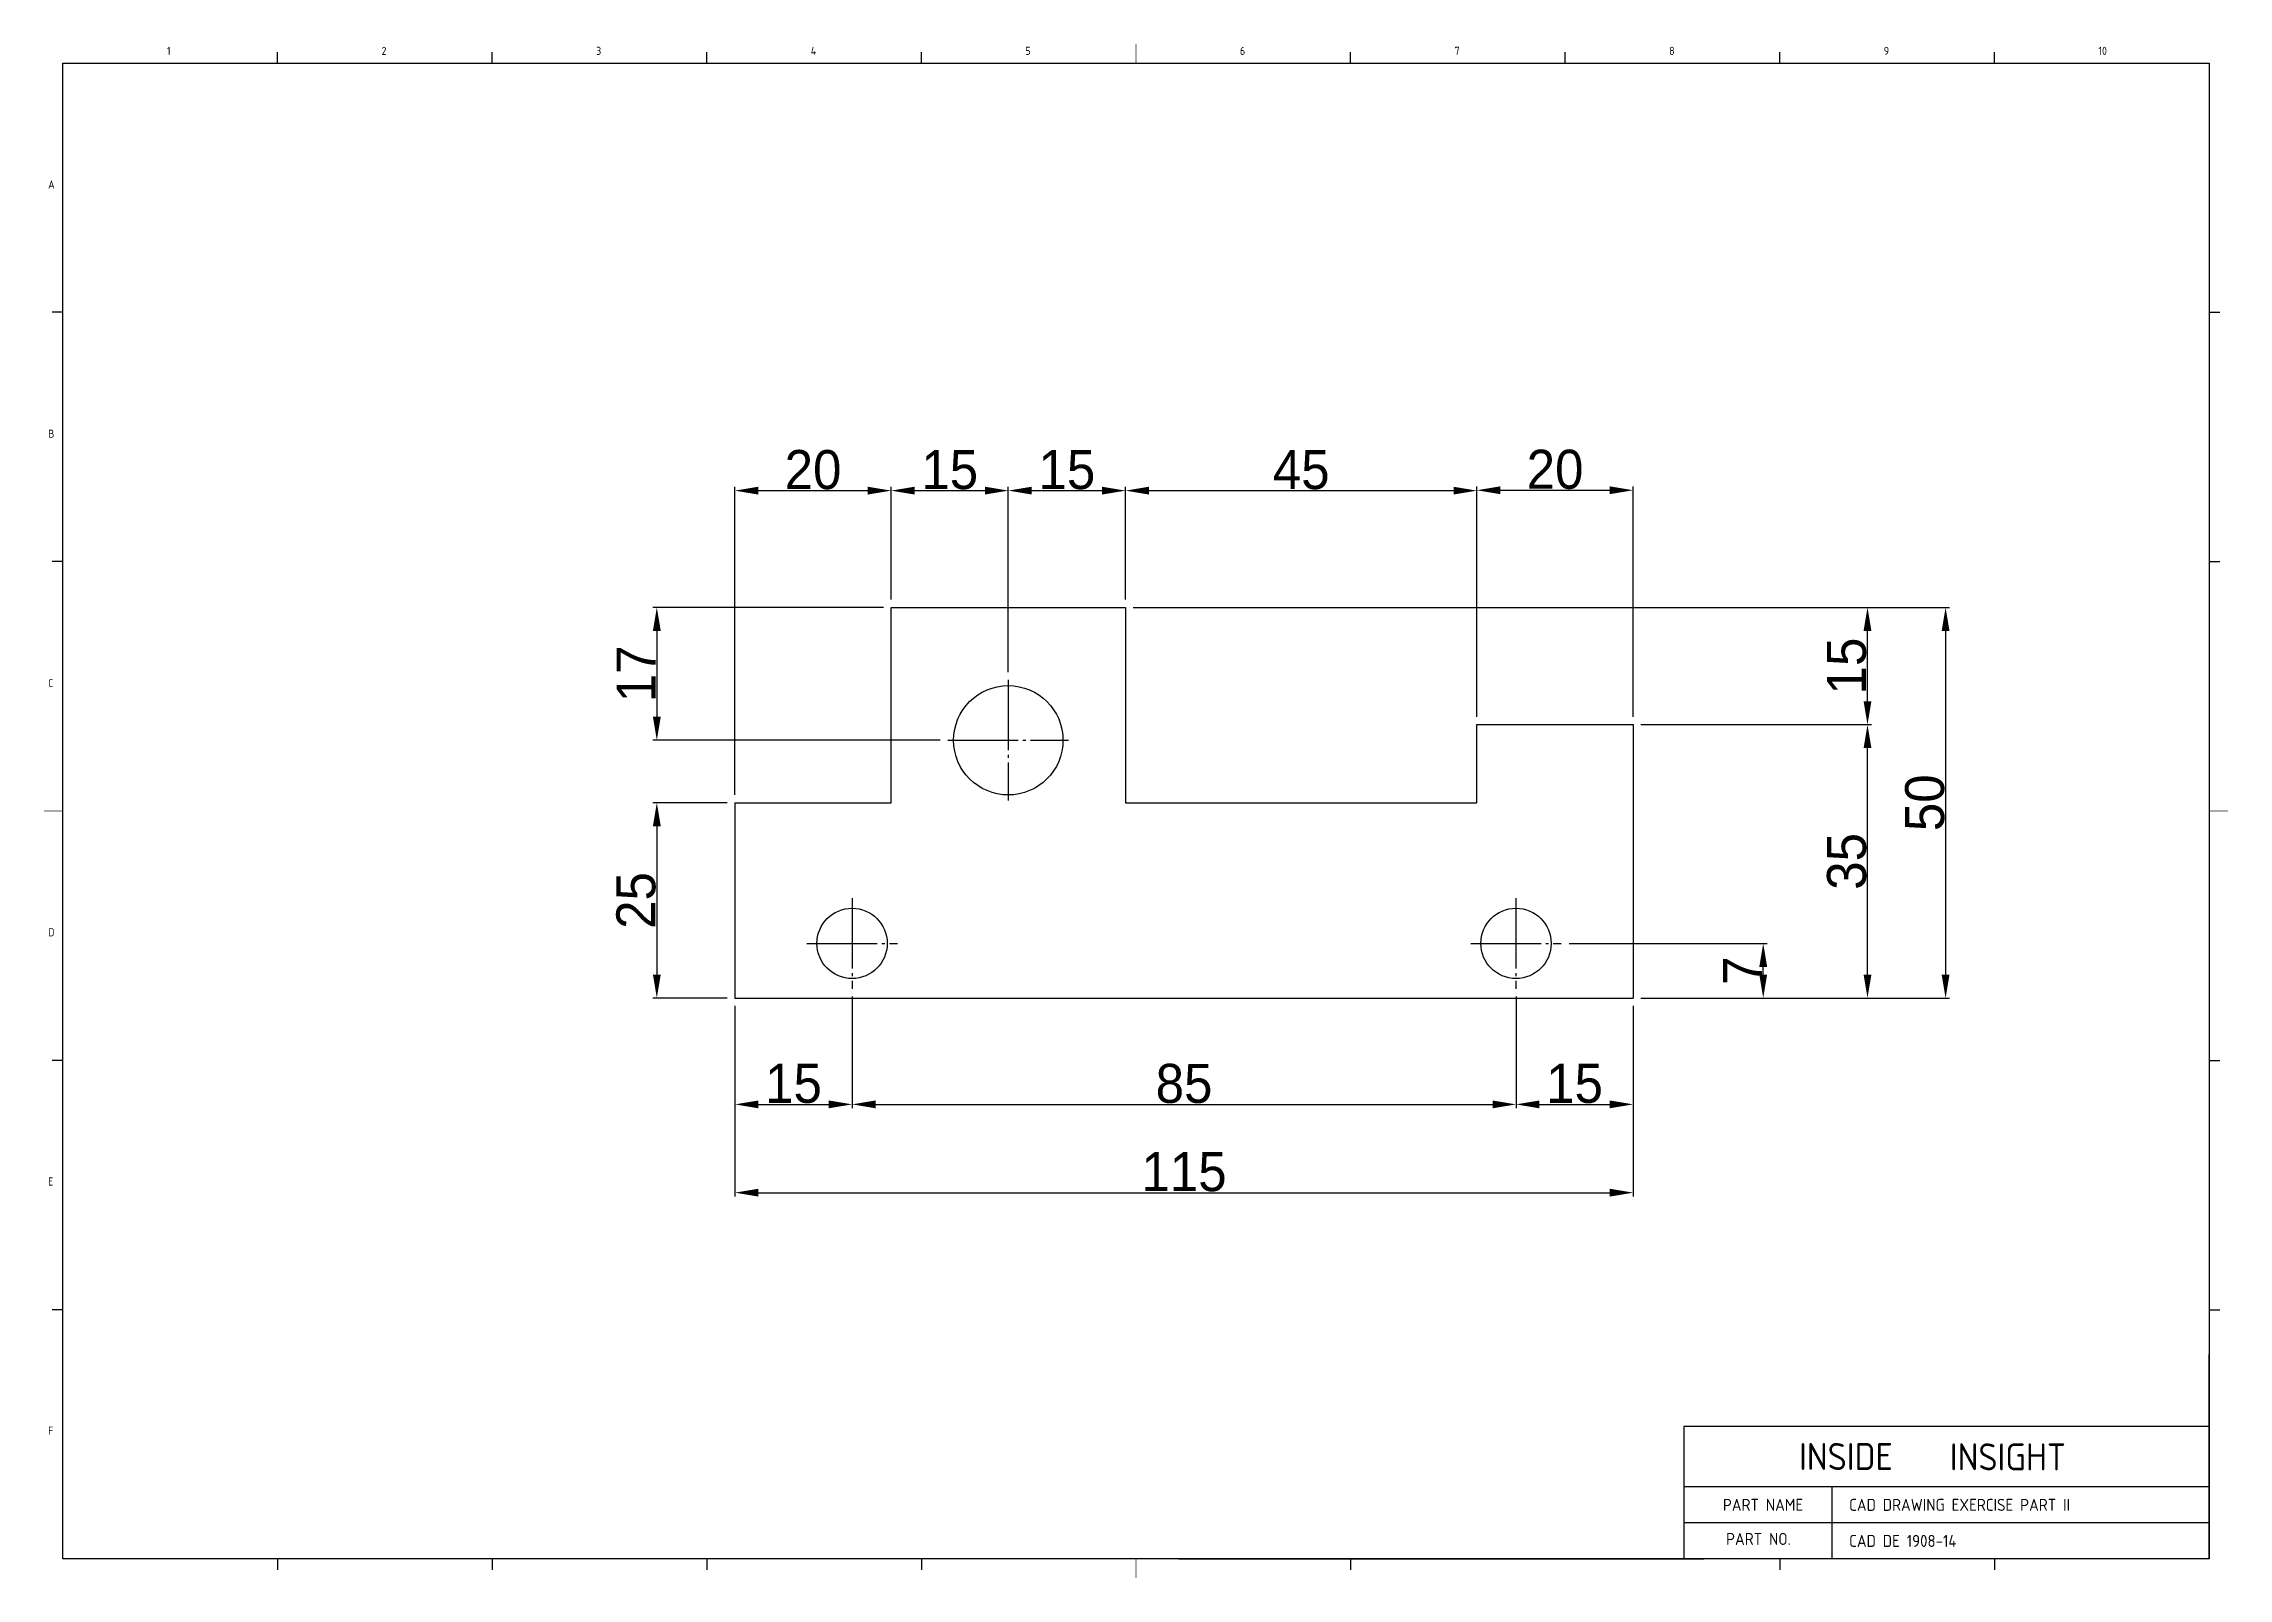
# Model space of a CAD drawing. Header units: inches. Extents: x 328 to 12229, y 132 to 477.
# Drawn here: x 10820.5 to 11100.2, y 133.4 to 329.8 of the extents above; entities that cross this region are included whole.
import ezdxf

# ---------------------------------------------------------------- set-up
doc = ezdxf.new("R2010")
doc.units = ezdxf.units.IN
doc.header["$MEASUREMENT"] = 0
doc.linetypes.add('C2', pattern=[7.05, 6, -0.4, 0.25, -0.4])
doc.linetypes.add('D2', pattern=[11.2, 8, -0.8, 0.4, -0.8, 0.4, -0.8])
doc.layers.add('1', color=1, linetype='C2')
doc.layers.add('3', color=3, linetype='D2')
doc.layers.add('DIMENSION', color=3, linetype='Continuous', lineweight=25)
doc.styles.add('A', font='GENISO', dxfattribs={"bigfont": 'WHGTXT'})
doc.styles.get("Standard").update_dxf_attribs({"font": 'gulim.ttc'})
doc.dimstyles.new('Copy of Copy of inside insight-1', dxfattribs={"dimscale": 100, "dimtxt": 5, "dimasz": 3, "dimexe": 0.5, "dimexo": 1, "dimgap": 0.09, "dimtad": 1, "dimdec": 0, "dimzin": 0, "dimdsep": 46, "dimtxsty": 'Standard', "dimcen": 0.09, "dimdle": 1, "dimclrd": 3, "dimclre": 3, "dimclrt": 2, "dimadec": 0, "dimazin": 0, "dimtfac": 1, "dimtdec": 0, "dimtofl": 0, "dimtmove": 0, "dimatfit": 3, "dimfxl": 0, "dimtolj": 1, "dimtzin": 0, "dimarcsym": 0})

msp = doc.modelspace()

# ---------------------------------------------------------------- texts
at = {"linetype": 'Continuous', "style": 'A'}
for s, height, p in [('1', 1.0368, (10836.237443, 328.395832)), ('2', 1.0368, (10863.712643, 328.395832)), ('3', 1.0368, (10891.187843, 328.395832)), ('4', 1.0368, (10918.663043, 328.395832)), ('5', 1.0368, (10946.138243, 328.395832)), ('6', 1.0368, (10973.613443, 328.395832)), ('7', 1.0368, (11001.088643, 328.395832)), ('8', 1.0368, (11028.563843, 328.395832)), ('9', 1.0368, (11056.039043, 328.395832)), ('10', 1.0368, (11083.514243, 328.395832)), ('A', 1.0368, (10821.031043, 311.288632)), ('B', 1.0368, (10821.031043, 279.389752)), ('C', 1.0368, (10821.031043, 247.490872)), ('D', 1.0368, (10821.031043, 215.591992)), ('E', 1.0368, (10821.031043, 183.693112)), ('F', 1.0368, (10821.031043, 151.794232)), ('INSIDE', 3.4510268, (11045.194013, 147.286157)), ('INSIGHT', 3.4510268, (11064.497157, 147.242364)), ('PART NAME', 1.539648, (11035.452176, 142.055224)), ('CAD DRAWING EXERCISE PART II', 1.539648, (11051.608976, 142.055224)), ('PART NO.', 1.539648, (11035.859103, 137.692888)), ('CAD DE 1908-14', 1.539648, (11051.608976, 137.43628))]:
    msp.add_text(s, height=height, dxfattribs=at).set_placement(p)

# ---------------------------------------------------------------- blocks, each defined once
blk = doc.blocks.new('*D616')
at = {"layer": 'Defpoints', "color": 0}
for p in [(10908.96, 207.68), (10923.96, 208.88), (10923.96, 194.08)]:
    blk.add_point(p, dxfattribs=at)
at = {"layer": 'DIMENSION', "color": 3, "lineweight": -2}
for p, q in [((10923.96, 207.88), (10923.96, 193.58)), ((10908.96, 206.68), (10908.96, 193.58)), ((10911.96, 194.08), (10920.96, 194.08))]:
    blk.add_line(p, q, dxfattribs=at)
at = {"layer": 'DIMENSION', "color": 3}
for points in [[(10911.96, 194.58), (10911.96, 193.58), (10908.96, 194.08)], [(10920.96, 193.58), (10920.96, 194.58), (10923.96, 194.08)]]:
    blk.add_solid(points, dxfattribs=at)
at = {"layer": 'DIMENSION', "color": 2, "insert": (10916.46, 196.74), "char_height": 5, "attachment_point": 5}
blk.add_mtext('\\A1;15', dxfattribs=at)
blk = doc.blocks.new('*D624')
at = {"layer": 'Defpoints', "color": 0}
for p in [(10923.96, 208.88), (11008.96, 208.88), (11008.96, 194.08)]:
    blk.add_point(p, dxfattribs=at)
at = {"layer": 'DIMENSION', "color": 3, "lineweight": -2}
for p, q in [((10923.96, 207.88), (10923.96, 193.58)), ((11008.96, 207.88), (11008.96, 193.58)), ((10926.96, 194.08), (11005.96, 194.08))]:
    blk.add_line(p, q, dxfattribs=at)
at = {"layer": 'DIMENSION', "color": 3}
for points in [[(10926.96, 194.58), (10926.96, 193.58), (10923.96, 194.08)], [(11005.96, 193.58), (11005.96, 194.58), (11008.96, 194.08)]]:
    blk.add_solid(points, dxfattribs=at)
at = {"layer": 'DIMENSION', "color": 2, "insert": (10966.46, 196.73), "char_height": 5, "attachment_point": 5}
blk.add_mtext('\\A1;85', dxfattribs=at)
blk = doc.blocks.new('*D630')
at = {"layer": 'Defpoints', "color": 0}
for p in [(11008.96, 208.88), (11023.96, 207.68), (11023.96, 194.08)]:
    blk.add_point(p, dxfattribs=at)
at = {"layer": 'DIMENSION', "color": 3, "lineweight": -2}
for p, q in [((11008.96, 207.88), (11008.96, 193.58)), ((11023.96, 206.68), (11023.96, 193.58)), ((11011.96, 194.08), (11020.96, 194.08))]:
    blk.add_line(p, q, dxfattribs=at)
at = {"layer": 'DIMENSION', "color": 3}
for points in [[(11011.96, 194.58), (11011.96, 193.58), (11008.96, 194.08)], [(11020.96, 193.58), (11020.96, 194.58), (11023.96, 194.08)]]:
    blk.add_solid(points, dxfattribs=at)
at = {"layer": 'DIMENSION', "color": 2, "insert": (11016.46, 196.74), "char_height": 5, "attachment_point": 5}
blk.add_mtext('\\A1;15', dxfattribs=at)
blk = doc.blocks.new('*D633')
at = {"layer": 'Defpoints', "color": 0}
for p in [(11014.75, 214.68), (11040.61, 214.68), (11023.96, 207.68)]:
    blk.add_point(p, dxfattribs=at)
at = {"layer": 'DIMENSION', "color": 3, "lineweight": -2}
for p, q in [((11015.75, 214.68), (11041.11, 214.68)), ((11040.61, 210.68), (11040.61, 211.68)), ((11024.96, 207.68), (11041.11, 207.68))]:
    blk.add_line(p, q, dxfattribs=at)
at = {"layer": 'DIMENSION', "color": 3}
for points in [[(11041.11, 211.68), (11040.11, 211.68), (11040.61, 214.68)], [(11040.11, 210.68), (11041.11, 210.68), (11040.61, 207.68)]]:
    blk.add_solid(points, dxfattribs=at)
at = {"layer": 'DIMENSION', "color": 2, "insert": (11037.96, 211.18), "char_height": 5, "attachment_point": 5, "rotation": 90}
blk.add_mtext('\\A1;7', dxfattribs=at)
blk = doc.blocks.new('*D636')
at = {"layer": 'Defpoints', "color": 0}
for p in [(10928.96, 272.63), (10928.96, 257.68), (10908.96, 232.68)]:
    blk.add_point(p, dxfattribs=at)
at = {"layer": 'DIMENSION', "color": 3, "lineweight": -2}
for p, q in [((10908.96, 233.68), (10908.96, 273.13)), ((10911.96, 272.63), (10925.96, 272.63)), ((10928.96, 258.68), (10928.96, 273.13))]:
    blk.add_line(p, q, dxfattribs=at)
at = {"layer": 'DIMENSION', "color": 3}
for points in [[(10911.96, 273.13), (10911.96, 272.13), (10908.96, 272.63)], [(10925.96, 272.13), (10925.96, 273.13), (10928.96, 272.63)]]:
    blk.add_solid(points, dxfattribs=at)
at = {"layer": 'DIMENSION', "color": 2, "insert": (10918.96, 275.29), "char_height": 5, "attachment_point": 5}
blk.add_mtext('\\A1;20', dxfattribs=at)
blk = doc.blocks.new('*D643')
at = {"layer": 'Defpoints', "color": 0}
for p in [(10943.96, 272.63), (10928.96, 257.68), (10943.96, 248.41)]:
    blk.add_point(p, dxfattribs=at)
at = {"layer": 'DIMENSION', "color": 3, "lineweight": -2}
for p, q in [((10928.96, 258.68), (10928.96, 273.13)), ((10931.96, 272.63), (10940.96, 272.63)), ((10943.96, 249.41), (10943.96, 273.13))]:
    blk.add_line(p, q, dxfattribs=at)
at = {"layer": 'DIMENSION', "color": 3}
for points in [[(10931.96, 273.13), (10931.96, 272.13), (10928.96, 272.63)], [(10940.96, 272.13), (10940.96, 273.13), (10943.96, 272.63)]]:
    blk.add_solid(points, dxfattribs=at)
at = {"layer": 'DIMENSION', "color": 2, "insert": (10936.46, 275.29), "char_height": 5, "attachment_point": 5}
blk.add_mtext('\\A1;15', dxfattribs=at)
blk = doc.blocks.new('*D646')
at = {"layer": 'Defpoints', "color": 0}
for p in [(10958.96, 272.63), (10958.96, 257.68), (10943.96, 248.41)]:
    blk.add_point(p, dxfattribs=at)
at = {"layer": 'DIMENSION', "color": 3, "lineweight": -2}
for p, q in [((10943.96, 249.41), (10943.96, 273.13)), ((10946.96, 272.63), (10955.96, 272.63)), ((10958.96, 258.68), (10958.96, 273.13))]:
    blk.add_line(p, q, dxfattribs=at)
at = {"layer": 'DIMENSION', "color": 3}
for points in [[(10946.96, 273.13), (10946.96, 272.13), (10943.96, 272.63)], [(10955.96, 272.13), (10955.96, 273.13), (10958.96, 272.63)]]:
    blk.add_solid(points, dxfattribs=at)
at = {"layer": 'DIMENSION', "color": 2, "insert": (10951.46, 275.29), "char_height": 5, "attachment_point": 5}
blk.add_mtext('\\A1;15', dxfattribs=at)
blk = doc.blocks.new('*D649')
at = {"layer": 'Defpoints', "color": 0}
for p in [(10928.96, 257.68), (10898.96, 240.68), (10936.23, 240.68)]:
    blk.add_point(p, dxfattribs=at)
at = {"layer": 'DIMENSION', "color": 3, "lineweight": -2}
for p, q in [((10927.96, 257.68), (10898.46, 257.68)), ((10898.96, 254.68), (10898.96, 243.68)), ((10935.23, 240.68), (10898.46, 240.68))]:
    blk.add_line(p, q, dxfattribs=at)
at = {"layer": 'DIMENSION', "color": 3}
for points in [[(10899.46, 254.68), (10898.46, 254.68), (10898.96, 257.68)], [(10898.46, 243.68), (10899.46, 243.68), (10898.96, 240.68)]]:
    blk.add_solid(points, dxfattribs=at)
at = {"layer": 'DIMENSION', "color": 2, "insert": (10896.3, 249.18), "char_height": 5, "attachment_point": 5, "rotation": 90}
blk.add_mtext('\\A1;17', dxfattribs=at)
blk = doc.blocks.new('*D654')
at = {"layer": 'Defpoints', "color": 0}
for p in [(11003.96, 272.63), (10958.96, 257.68), (11003.96, 242.68)]:
    blk.add_point(p, dxfattribs=at)
at = {"layer": 'DIMENSION', "color": 3, "lineweight": -2}
for p, q in [((10958.96, 258.68), (10958.96, 273.13)), ((10961.96, 272.63), (11000.96, 272.63)), ((11003.96, 243.68), (11003.96, 273.13))]:
    blk.add_line(p, q, dxfattribs=at)
at = {"layer": 'DIMENSION', "color": 3}
for points in [[(10961.96, 273.13), (10961.96, 272.13), (10958.96, 272.63)], [(11000.96, 272.13), (11000.96, 273.13), (11003.96, 272.63)]]:
    blk.add_solid(points, dxfattribs=at)
at = {"layer": 'DIMENSION', "color": 2, "insert": (10981.46, 275.29), "char_height": 5, "attachment_point": 5}
blk.add_mtext('\\A1;45', dxfattribs=at)
blk = doc.blocks.new('*D657')
at = {"layer": 'Defpoints', "color": 0}
for p in [(11023.96, 272.68), (11003.96, 242.68), (11023.96, 242.68)]:
    blk.add_point(p, dxfattribs=at)
at = {"layer": 'DIMENSION', "color": 3, "lineweight": -2}
for p, q in [((11003.96, 243.68), (11003.96, 273.18)), ((11006.96, 272.68), (11020.96, 272.68)), ((11023.96, 243.68), (11023.96, 273.18))]:
    blk.add_line(p, q, dxfattribs=at)
at = {"layer": 'DIMENSION', "color": 3}
for points in [[(11006.96, 273.18), (11006.96, 272.18), (11003.96, 272.68)], [(11020.96, 272.18), (11020.96, 273.18), (11023.96, 272.68)]]:
    blk.add_solid(points, dxfattribs=at)
at = {"layer": 'DIMENSION', "color": 2, "insert": (11013.96, 275.33), "char_height": 5, "attachment_point": 5}
blk.add_mtext('\\A1;20', dxfattribs=at)
blk = doc.blocks.new('*D662')
at = {"layer": 'Defpoints', "color": 0}
for p in [(10958.96, 257.68), (11053.96, 257.68), (11023.96, 242.68)]:
    blk.add_point(p, dxfattribs=at)
at = {"layer": 'DIMENSION', "color": 3, "lineweight": -2}
for p, q in [((10959.96, 257.68), (11054.46, 257.68)), ((11053.96, 245.68), (11053.96, 254.68)), ((11024.96, 242.68), (11054.46, 242.68))]:
    blk.add_line(p, q, dxfattribs=at)
at = {"layer": 'DIMENSION', "color": 3}
for points in [[(11054.46, 254.68), (11053.46, 254.68), (11053.96, 257.68)], [(11053.46, 245.68), (11054.46, 245.68), (11053.96, 242.68)]]:
    blk.add_solid(points, dxfattribs=at)
at = {"layer": 'DIMENSION', "color": 2, "insert": (11051.3, 250.18), "char_height": 5, "attachment_point": 5, "rotation": 90}
blk.add_mtext('\\A1;15', dxfattribs=at)
blk = doc.blocks.new('*D668')
at = {"layer": 'Defpoints', "color": 0}
for p in [(11023.96, 242.68), (11053.96, 242.68), (11023.96, 207.68)]:
    blk.add_point(p, dxfattribs=at)
at = {"layer": 'DIMENSION', "color": 3, "lineweight": -2}
for p, q in [((11024.96, 242.68), (11054.46, 242.68)), ((11053.96, 210.68), (11053.96, 239.68)), ((11024.96, 207.68), (11054.46, 207.68))]:
    blk.add_line(p, q, dxfattribs=at)
at = {"layer": 'DIMENSION', "color": 3}
for points in [[(11054.46, 239.68), (11053.46, 239.68), (11053.96, 242.68)], [(11053.46, 210.68), (11054.46, 210.68), (11053.96, 207.68)]]:
    blk.add_solid(points, dxfattribs=at)
at = {"layer": 'DIMENSION', "color": 2, "insert": (11051.31, 225.18), "char_height": 5, "attachment_point": 5, "rotation": 90}
blk.add_mtext('\\A1;35', dxfattribs=at)
blk = doc.blocks.new('*D674')
at = {"layer": 'Defpoints', "color": 0}
for p in [(10958.96, 257.68), (11023.96, 207.68), (11063.96, 207.68)]:
    blk.add_point(p, dxfattribs=at)
at = {"layer": 'DIMENSION', "color": 3, "lineweight": -2}
for p, q in [((10959.96, 257.68), (11064.46, 257.68)), ((11063.96, 254.68), (11063.96, 210.68)), ((11024.96, 207.68), (11064.46, 207.68))]:
    blk.add_line(p, q, dxfattribs=at)
at = {"layer": 'DIMENSION', "color": 3}
for points in [[(11064.46, 254.68), (11063.46, 254.68), (11063.96, 257.68)], [(11063.46, 210.68), (11064.46, 210.68), (11063.96, 207.68)]]:
    blk.add_solid(points, dxfattribs=at)
at = {"layer": 'DIMENSION', "color": 2, "insert": (11061.31, 232.68), "char_height": 5, "attachment_point": 5, "rotation": 90}
blk.add_mtext('\\A1;50', dxfattribs=at)
blk = doc.blocks.new('*D681')
at = {"layer": 'Defpoints', "color": 0}
for p in [(10908.96, 232.68), (10898.96, 207.68), (10908.96, 207.68)]:
    blk.add_point(p, dxfattribs=at)
at = {"layer": 'DIMENSION', "color": 3, "lineweight": -2}
for p, q in [((10907.96, 232.68), (10898.46, 232.68)), ((10898.96, 229.68), (10898.96, 210.68)), ((10907.96, 207.68), (10898.46, 207.68))]:
    blk.add_line(p, q, dxfattribs=at)
at = {"layer": 'DIMENSION', "color": 3}
for points in [[(10899.46, 229.68), (10898.46, 229.68), (10898.96, 232.68)], [(10898.46, 210.68), (10899.46, 210.68), (10898.96, 207.68)]]:
    blk.add_solid(points, dxfattribs=at)
at = {"layer": 'DIMENSION', "color": 2, "insert": (10896.31, 220.18), "char_height": 5, "attachment_point": 5, "rotation": 90}
blk.add_mtext('\\A1;25', dxfattribs=at)
blk = doc.blocks.new('*D684')
at = {"layer": 'Defpoints', "color": 0}
for p in [(10908.96, 207.68), (11023.96, 207.68), (11023.96, 182.78)]:
    blk.add_point(p, dxfattribs=at)
at = {"layer": 'DIMENSION', "color": 3, "lineweight": -2}
for p, q in [((10908.96, 206.68), (10908.96, 182.28)), ((11023.96, 206.68), (11023.96, 182.28)), ((10911.96, 182.78), (11020.96, 182.78))]:
    blk.add_line(p, q, dxfattribs=at)
at = {"layer": 'DIMENSION', "color": 3}
for points in [[(10911.96, 183.28), (10911.96, 182.28), (10908.96, 182.78)], [(11020.96, 182.28), (11020.96, 183.28), (11023.96, 182.78)]]:
    blk.add_solid(points, dxfattribs=at)
at = {"layer": 'DIMENSION', "color": 2, "insert": (10966.46, 185.44), "char_height": 5, "attachment_point": 5}
blk.add_mtext('\\A1;115', dxfattribs=at)

# ---------------------------------------------------------------- dimensions: what is measured, and where the dimension line sits
at = {"layer": 'DIMENSION'}
for base, p1, p2, picture, middle in [((10928.958701, 272.632661), (10908.958701, 232.680777), (10928.958701, 257.680777), '*D636', (10918.958701, 275.285161)), ((10943.958701, 272.632661), (10928.958701, 257.680777), (10943.958701, 248.409012), '*D643', (10936.458701, 275.290161)), ((10958.958701, 272.632661), (10943.958701, 248.409012), (10958.958701, 257.680777), '*D646', (10951.458701, 275.290161)), ((11003.958701, 272.632661), (10958.958701, 257.680777), (11003.958701, 242.680777), '*D654', (10981.458701, 275.287661)), ((11023.958701, 272.680777), (11003.958701, 242.680777), (11023.958701, 242.680777), '*D657', (11013.958701, 275.333277)), ((10923.958701, 194.078791), (10908.958701, 207.680777), (10923.958701, 208.8846), '*D616', (10916.458701, 196.736291)), ((11023.958701, 182.783132), (10908.958701, 207.680777), (11023.958701, 207.680777), '*D684', (10966.458701, 185.440632)), ((11008.958701, 194.078791), (10923.958701, 208.8846), (11008.958701, 208.8846), '*D624', (10966.458701, 196.731291)), ((11023.958701, 194.078791), (11008.958701, 208.8846), (11023.958701, 207.680777), '*D630', (11016.458701, 196.736291))]:
    dim = msp.add_linear_dim(base=base, p1=p1, p2=p2, dimstyle='Copy of Copy of inside insight-1', override={"dimscale": 1, "dimlfac": 1, "dimtxsty": 'Standard', "dimsah": 1, "dimtolj": 1}, dxfattribs=at)
    dim.commit()
    dim.dimension.update_dxf_attribs({"geometry": picture, "text_midpoint": middle})
for base, p1, p2, angle, picture, middle in [((10898.958701, 240.680777), (10928.958701, 257.680777), (10936.230465, 240.680777), 90, '*D649', (10896.301201, 249.180777)), ((11053.958701, 257.680777), (11023.958701, 242.680777), (10958.958701, 257.680777), 90, '*D662', (11051.301201, 250.180777)), ((11063.958701, 207.680777), (10958.958701, 257.680777), (11023.958701, 207.680777), 90, '*D674', (11061.306201, 232.680777)), ((11053.958701, 242.680777), (11023.958701, 207.680777), (11023.958701, 242.680777), 90, '*D668', (11051.306201, 225.180777)), ((10898.958701, 207.680777), (10908.958701, 232.680777), (10908.958701, 207.680777), 270, '*D681', (10896.306201, 220.180777)), ((11040.60905, 214.680777), (11023.958701, 207.680777), (11014.754877, 214.680777), 90, '*D633', (11037.95655, 211.180777))]:
    dim = msp.add_linear_dim(base=base, p1=p1, p2=p2, angle=angle, dimstyle='Copy of Copy of inside insight-1', override={"dimscale": 1, "dimlfac": 1, "dimtxsty": 'Standard', "dimsah": 1, "dimtolj": 1}, dxfattribs=at)
    dim.commit()
    dim.dimension.update_dxf_attribs({"geometry": picture, "text_midpoint": middle})

# ---------------------------------------------------------------- linework, layer by layer
at = {"linetype": 'Continuous'}
for p, q in [((10822.931843, 327.359032), (11097.683843, 327.359032)), ((10822.931843, 135.896632), (10822.931843, 327.359032)), ((11097.683843, 327.359032), (11097.683843, 135.896632)), ((11097.683843, 135.896632), (10822.931843, 135.896632))]:
    msp.add_line(p, q, dxfattribs=at)
for p, q in [((10928.958701, 232.680777), (10928.958701, 257.680777)), ((10928.958701, 257.680777), (10958.958701, 257.680777)), ((10958.958701, 257.680777), (10958.958701, 232.680777)), ((11003.958701, 232.680777), (11003.958701, 242.680777)), ((11003.958701, 242.680777), (11023.958701, 242.680777)), ((11023.958701, 242.680777), (11023.958701, 207.680777)), ((10908.958701, 232.680777), (10928.958701, 232.680777)), ((10908.958701, 232.680777), (10908.958701, 207.680777)), ((10958.958701, 232.680777), (11003.958701, 232.680777)), ((10908.958701, 207.680777), (11023.958701, 207.680777))]:
    msp.add_line(p, q)
for centre, radius in [((10943.958701, 240.680777), 7), ((10923.958701, 214.680777), 4.5), ((11008.958701, 214.680777), 4.5)]:
    msp.add_circle(centre, radius)
at = {"layer": '1', "ltscale": 1.5}
for p, q in [((10943.958701, 248.409012), (10943.958701, 232.952542)), ((10936.230465, 240.680777), (10951.686936, 240.680777)), ((10923.958701, 220.476953), (10923.958701, 208.8846)), ((11008.958701, 220.476953), (11008.958701, 208.8846)), ((10918.162524, 214.680777), (10929.754877, 214.680777)), ((11003.162524, 214.680777), (11014.754877, 214.680777))]:
    msp.add_line(p, q, dxfattribs=at)
at = {"layer": '3', "color": 3, "linetype": 'Continuous'}
for p, q in [((10850.407043, 327.359032), (10850.407043, 328.741432)), ((10877.882243, 327.359032), (10877.882243, 328.741432)), ((10932.832643, 327.359032), (10932.832643, 328.741432)), ((10987.783043, 327.359032), (10987.783043, 328.741432)), ((11015.258243, 327.359032), (11015.258243, 328.741432)), ((11042.733443, 327.359032), (11042.733443, 328.741432)), ((11070.208643, 327.359032), (11070.208643, 328.741432)), ((10822.931843, 295.460152), (10821.549443, 295.460152)), ((11097.683843, 295.460152), (11099.066243, 295.460152)), ((10822.931843, 263.561272), (10821.549443, 263.561272)), ((11097.683843, 263.561272), (11099.066243, 263.561272)), ((10822.931843, 199.694392), (10821.549443, 199.694392)), ((11097.683843, 199.694392), (11099.066243, 199.694392)), ((10822.931843, 167.795512), (10821.549443, 167.795512)), ((11097.683843, 167.795512), (11099.066243, 167.795512)), ((11097.683843, 135.896632), (11097.683843, 162.070648)), ((11097.683843, 152.83276), (11030.452547, 152.83276)), ((11030.452547, 152.83276), (11030.452547, 135.896632)), ((11097.683843, 145.13452), (11030.452547, 145.13452)), ((11049.441539, 135.896632), (11049.441539, 145.13452)), ((11097.683843, 140.515576), (11030.452547, 140.515576)), ((10850.407043, 135.896632), (10850.407043, 134.514232)), ((10877.882243, 135.896632), (10877.882243, 134.514232)), ((10905.357443, 135.896632), (10905.357443, 134.514232)), ((10932.832643, 135.896632), (10932.832643, 134.514232)), ((10965.761101, 135.896632), (11032.992397, 135.896632)), ((10987.783043, 135.896632), (10987.783043, 134.514232)), ((11042.733443, 135.896632), (11042.733443, 134.514232)), ((11070.208643, 135.896632), (11070.208643, 134.514232))]:
    msp.add_line(p, q, dxfattribs=at)
at = {"layer": '3', "linetype": 'Continuous'}
msp.add_line((10905.357443, 327.359032), (10905.357443, 328.741432), dxfattribs=at)
at = {"layer": '3', "color": 3, "linetype": 'Continuous', "const_width": 0.10368}
for points in [[(10960.307843, 327.359032), (10960.307843, 329.778232)], [(10822.931843, 231.627832), (10820.512643, 231.627832)], [(11097.683843, 231.627832), (11100.103043, 231.627832)], [(10960.307843, 135.896632), (10960.307843, 133.477432)]]:
    msp.add_lwpolyline(points, dxfattribs=at)

msp.set_redraw_order([(e.dxf.handle, doc.entitydb.next_handle()) for e in msp.query("TEXT MTEXT ATTDEF DIMENSION ARC_DIMENSION")])  # texts and dimensions are drawn at this point

doc.saveas('drawing.dxf')
